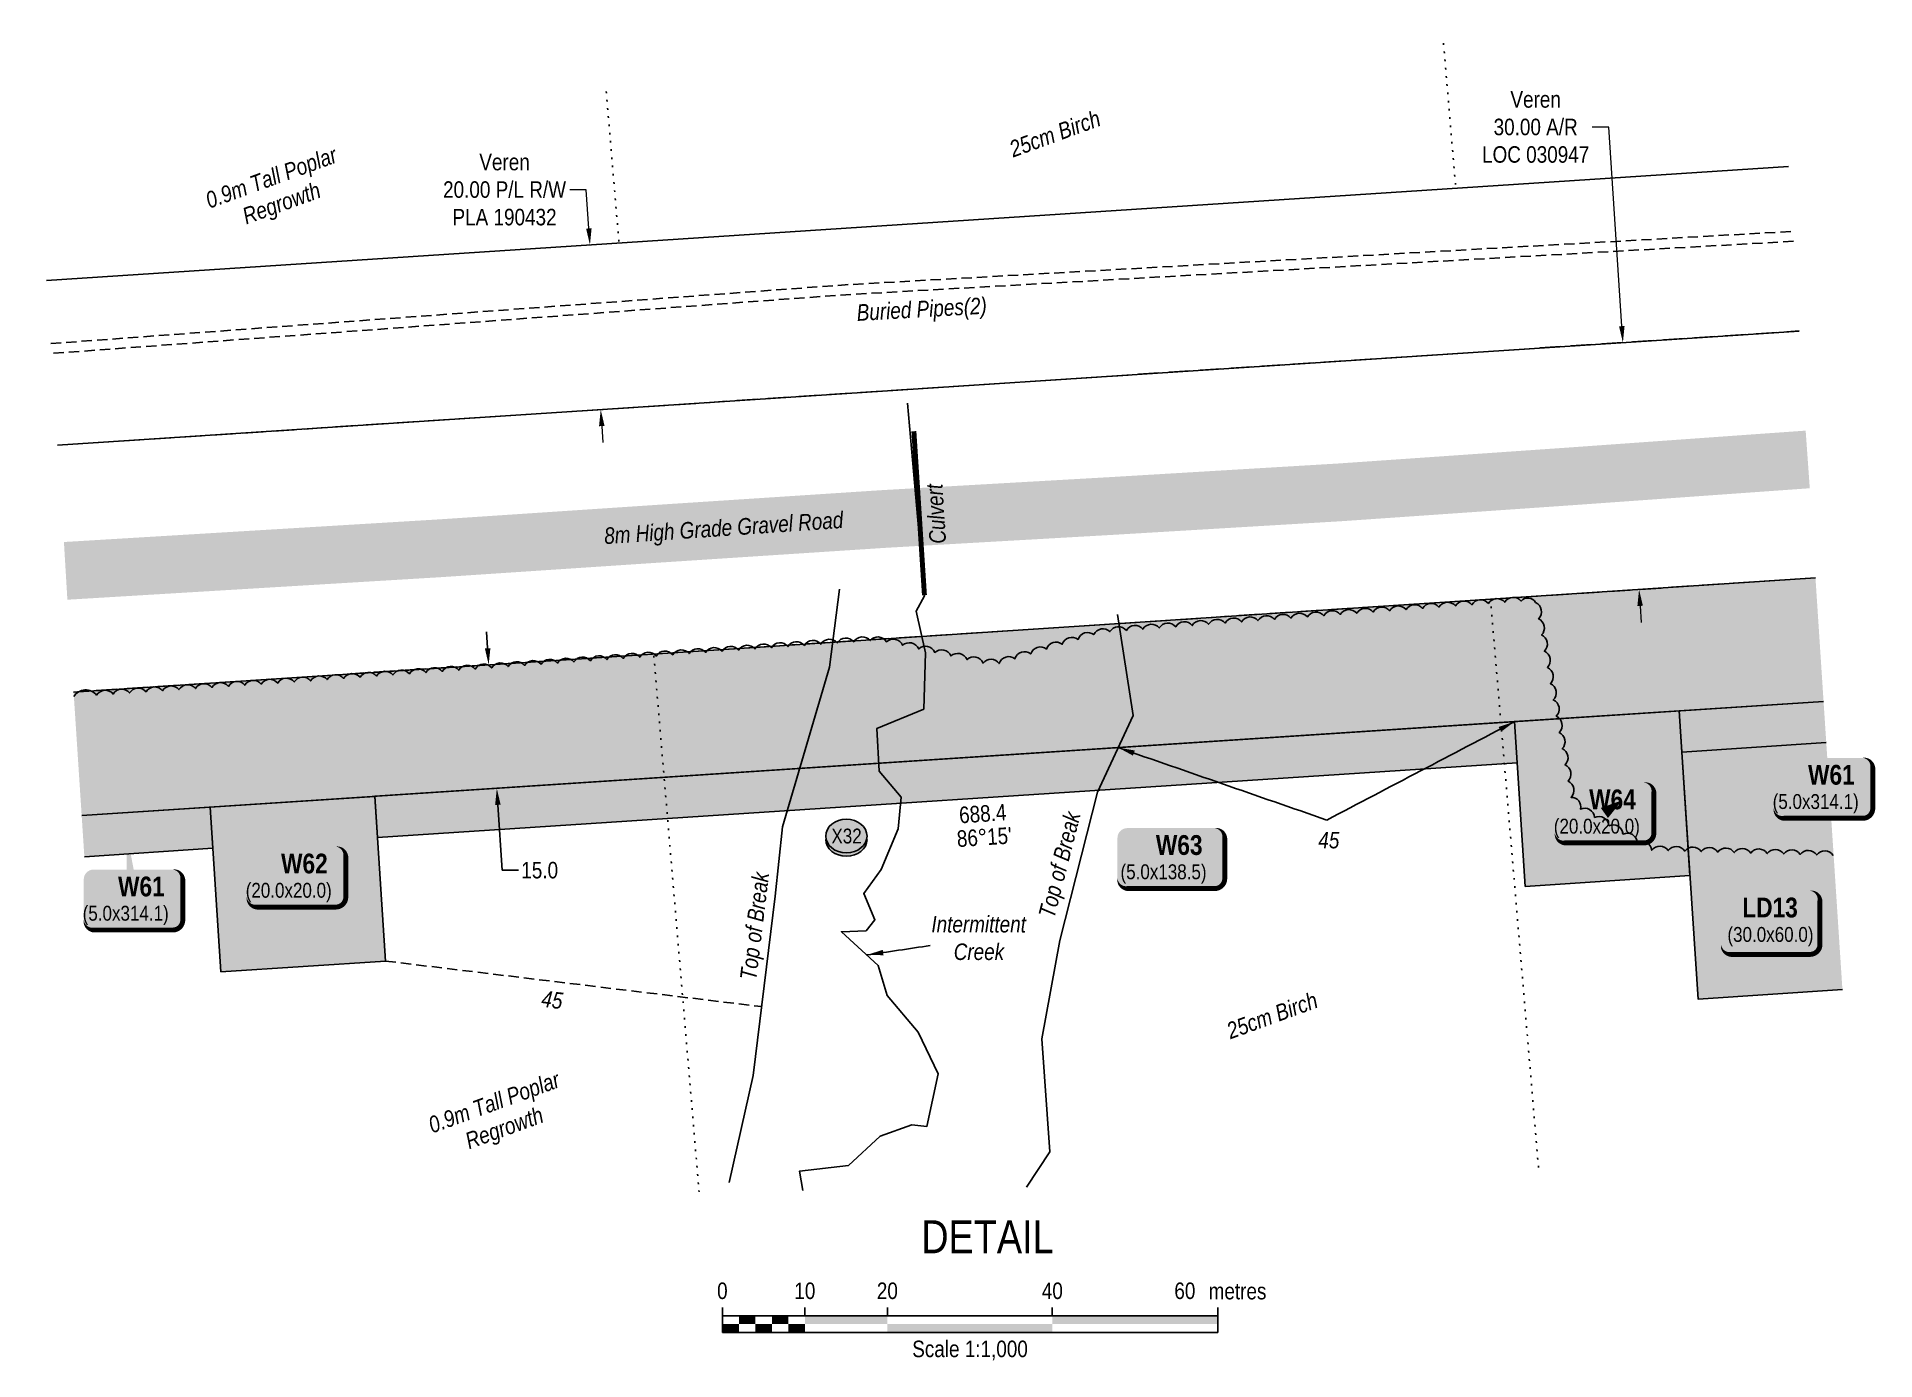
# Model space of a CAD drawing. Extents: x 471563 to 508050, y 6028961 to 6050146.
# Drawn here: x 484663 to 485776, y 6045283 to 6046084 of the extents above; entities that cross this region are included whole.
import ezdxf
from ezdxf.enums import TextEntityAlignment as Align

# ---------------------------------------------------------------- set-up
doc = ezdxf.new("R2010")
doc.units = 0
doc.header["$LTSCALE"] = 5
doc.header["$PDSIZE"] = 0.5
for name, pattern in [('0', [1, 1, 0]), ('foc-ACCESSROAD', [3.75, 2.5, -1.25]), ('foc-TIELINE', [1.875, 1.25, -0.625]), ('foc-TOPO', [1, 0.2, -0.8]), ('foc-WHEELTRACKS', [2, 0.4, -1.6]), ('UG_PIPE', [1.875, 1.25, -0.625])]:
    doc.linetypes.add(name, pattern=pattern)
doc.layers.get('Defpoints').update_dxf_attribs({"color": 9})
for name, color, linetype, lineweight in [('AS-GENERAL', 48, 'Continuous', 18), ('C-AR-T', 13, 'Continuous', 9), ('T-TEXT', 48, 'Continuous', 18), ('T-TIE-T', 201, 'Continuous', 18)]:
    doc.layers.add(name, color=color, linetype=linetype, lineweight=lineweight)
for name, color, linetype in [('AS-PIPE-UG', 44, 'UG_PIPE'), ('AS-PIPE-UG-T', 44, 'Continuous'), ('AS-ROADS', 254, 'Continuous'), ('C-AR', 13, 'foc-ACCESSROAD'), ('C-RW', 13, 'Continuous'), ('DETAIL-T', 7, 'Continuous'), ('L-BD1', 253, 'Continuous'), ('P-CROSSINGS', 250, 'Continuous'), ('P-PROPOSED', 10, 'Continuous'), ('P-PROPOSED-H', 21, 'Continuous'), ('P-TEMP-BLOCKS', 250, 'Continuous'), ('P-TEMP-H', 41, 'Continuous'), ('P-TEMP_LOG DECK', 46, 'Continuous'), ('P-TEMP_WORKSPACE', 46, 'Continuous'), ('P-TXT', 4, 'Continuous'), ('T-BUSH', 110, '0'), ('T-BUSH-T', 110, 'Continuous'), ('T-CREEK', 160, 'Continuous'), ('T-SLOPE', 48, 'Continuous'), ('T-TIE', 201, 'foc-TIELINE'), ('T-VEGETATION-CHANGE', 104, 'foc-TOPO'), ('T-WATER-P3', 160, 'foc-WHEELTRACKS'), ('T-WATER-T', 170, 'Continuous')]:
    doc.layers.add(name, color=color, linetype=linetype)
doc.styles.add('80', font='ARIALN.TTF', dxfattribs={"height": 10})
doc.styles.add('80CG', font='ARIALN.TTF', dxfattribs={"height": 10})
doc.styles.add('80L', font='ARIALN.TTF', dxfattribs={"height": 10})
doc.styles.add('80LS', font='ARIALNI.TTF', dxfattribs={"height": 10})
doc.styles.add('BOLD', font='ARIALNB.TTF')
doc.styles.add('Crossing', font='ARIALN.TTF', dxfattribs={"height": 10})
doc.styles.add('foc-LtypeFont', font='ARIALN.TTF', dxfattribs={"height": 7.349999999999999})
doc.linetypes.add('foc-TOPO-flowdirection-NOLINE', pattern='A,0,[">",foc-LtypeFont,S=0.3,R=0,X=0,Y=-0.945],-20,[">",foc-LtypeFont,S=0.3,R=0,X=0,Y=-0.945],0', length=20)
doc.dimstyles.new('Compass 5 000', dxfattribs={"dimscale": 5, "dimtxt": 9, "dimasz": 2, "dimexe": 0.2, "dimexo": 0.0625, "dimgap": 0.5, "dimtad": 0, "dimtih": 1, "dimtoh": 1, "dimzin": 0, "dimdsep": 46, "dimtxsty": '80CG', "dimcen": 0.1, "dimse1": 1, "dimse2": 1, "dimclrd": 256, "dimclrt": 256, "dimaunit": 1, "dimadec": 4, "dimazin": 0, "dimtfac": 0.06, "dimtofl": 0, "dimtmove": 0, "dimatfit": 1, "dimfxl": 0.2, "dimtolj": 1, "dimtzin": 0, "dimlwd": -1, "dimarcsym": 0})

msp = doc.modelspace()

# ---------------------------------------------------------------- texts
at = {"layer": 'AS-PIPE-UG-T', "insert": (485158.6185263395, 6045921.993540883), "char_height": 9.994796499999866, "attachment_point": 1, "rotation": 3.225185491444693, "style": '80L'}
msp.add_mtext_dynamic_manual_height_columns('\\pi0.31954;{\\fArial Narrow|b0|i1|c0|p34;Buried Pipes(2)}', width=78.38850280628196, gutter_width=50.0004112173564, heights=[0], dxfattribs=at)
at = {"layer": 'DETAIL-T', "color": 3, "insert": (485238.4114898214, 6045357.513507011), "char_height": 19.98942859999955, "width": 223.7396991905514, "attachment_point": 5, "style": '80CG'}
msp.add_mtext('DETAIL', dxfattribs=at)
at = {"layer": 'L-BD1', "style": '80L'}
for s, p in [('688.4', (485235.5674825803, 6045613.749323606)), ("86°15'", (485236.4981407849, 6045599.537294667))]:
    msp.add_text(s, height=9.994714299999776, rotation=3.746599999987891, dxfattribs=at).set_placement(p, align=Align.MIDDLE)
at = {"layer": 'T-BUSH-T', "char_height": 9.98955193043246, "attachment_point": 1, "rotation": 20.000000000000007, "style": '80LS'}
for s, width, insert in [('\\pi19.83702;25cm Birch', 95.95214803948053, (485232.0354498932, 6046013.601495601)), ('\\pi6.22234;0.9m Tall Poplar\\P\\pi23.91188;Regrowth', 95.95214803948053, (484757.857459976, 6045987.250594307)), ('\\pi19.83702;25cm Birch', 95.95214803948053, (485363.6280028838, 6045479.676848267)), ('\\pi0.47771;0.9m Tall Poplar\\P\\pi18.16726;Regrowth', 84.46289995644217, (484898.2264611743, 6045429.241352862))]:
    msp.add_mtext_dynamic_manual_height_columns(s, width=width, gutter_width=50.0004112173564, heights=[0], dxfattribs=dict(at, insert=insert))
at = {"layer": 'T-TEXT', "attachment_point": 1, "style": '80LS'}
for s, width, gutter_width, insert, char_height, rotation in [('Culvert', 36.82578444747567, 250.0020560867825, (485203.4269936552, 6045776.810695431), 9.994714299999774, 93.69110791158113), ('8m High Grade Gravel Road', 145.8378979109508, 50.0004112173564, (485005.9013889951, 6045786.838763757), 9.994752699999921, 3.9028663496068026), ('\\pi0.77994;Top of Break', 66.30054570259068, 250.0020560867828, (485268.9778769474, 6045551.51569317), 9.994714299999774, 75.77933833975284), ('\\pi0.77994;Top of Break', 66.30054570259068, 250.0020560867828, (485088.3133316861, 6045512.928563029), 9.994714299999774, 83.09246516441799)]:
    msp.add_mtext_dynamic_manual_height_columns(s, width=width, gutter_width=gutter_width, heights=[0], dxfattribs=dict(at, insert=insert, char_height=char_height, rotation=rotation))
at = {"layer": 'T-TIE-T', "insert": (485438.5533294573, 6045602.686993067), "char_height": 9.994714299999774, "attachment_point": 1, "style": '80LS'}
msp.add_mtext_dynamic_manual_height_columns('\\pi0.3159;45', width=13.026330150068, gutter_width=250.0020560867828, heights=[0], dxfattribs=at)
at = {"layer": 'T-TIE-T', "insert": (484968.6949339366, 6045506.79799736), "char_height": 9.994714299999774, "attachment_point": 1, "rotation": 353.09246516356296, "style": '80LS'}
msp.add_mtext_dynamic_manual_height_columns('\\pi0.3159;45', width=13.026330150068, gutter_width=250.0020560867828, heights=[0], dxfattribs=at)
at = {"layer": 'T-WATER-T', "insert": (485204.1307040058, 6045551.740044475), "char_height": 9.994714299999774, "attachment_point": 1, "style": '80L'}
msp.add_mtext_dynamic_manual_height_columns('\\pi0.34138;{\\fArial Narrow|b0|i1|c0|p34;Intermittent\\P\\pi13.87447;Creek}', width=57.85579809004013, gutter_width=250.0020560867825, heights=[0], dxfattribs=at)

# ---------------------------------------------------------------- blocks, each defined once
blk = doc.blocks.new('*U212')
h = blk.add_hatch(color=191)
edge = h.paths.add_edge_path()
edge.add_line((-23.99999999999998, -18.12467346899211), (23.99999999999998, -18.12467346899211))
edge.add_arc((23.99999999999998, -12.12467346899211), 6, 270, 360)
edge.add_line((29.99999999999998, -12.12467346899211), (29.99999999999998, 12.5))
edge.add_arc((23.99999999999998, 12.5), 6, 0, 90)
edge.add_line((23.99999999999998, 18.5), (-23.99999999999998, 18.5))
edge.add_arc((-23.99999999999998, 12.5), 6, 90, 180)
edge.add_line((-29.99999999999998, 12.5), (-29.99999999999998, -12.12467346899211))
edge.add_arc((-23.99999999999998, -12.12467346899211), 6, 180, 270)
at = {"color": 250, "flags": 128}
blk.add_lwpolyline([(-23.99999999999998, -18.12467346899211, 3, 3, 0), (23.99999999999998, -18.12467346899211, 3, 3, 0.414213562373095), (29.99999999999998, -12.12467346899211, 3, 3, 0), (29.99999999999998, 12.5, 3, 0, 0.414213562373095), (23.99999999999998, 18.5, 0, 0, 0), (-23.99999999999998, 18.5, 0, 0, 0.414213562373095), (-29.99999999999998, 12.5, 0, 0, 0), (-29.99999999999998, -12.12467346899211, 0, 3, 0.414213562373095)], format="xyseb", close=True, dxfattribs=at)
at = {"flags": 128}
blk.add_lwpolyline([(10.77027716297774, 7.691729883086108, 0, 7.499999999999998, 0), (-3.398394867633905e-15, 3.944304526105059e-31, 0, 0, 0)], format="xyseb", dxfattribs=at)
at = {"color": 250}
for tag, p, height, style in [('TEMP_AREA_W1_001', (-9.212824010914055, 2.244292974654144), 12, 'BOLD'), ('ENTER_TEXT_001', (-30.65893587994544, -12.47010782646594), 9, '80')]:
    blk.add_attdef(tag, p, '', height=height, dxfattribs=dict(at, style=style))
blk = doc.blocks.new('*U248')
h = blk.add_hatch(color=191)
edge = h.paths.add_edge_path()
edge.add_line((-26.49999999999998, -18.12467346899211), (26.49999999999998, -18.12467346899211))
edge.add_arc((26.49999999999998, -12.12467346899211), 6, 270, 360)
edge.add_line((32.49999999999998, -12.12467346899211), (32.49999999999998, 12.5))
edge.add_arc((26.49999999999998, 12.5), 6, 0, 90)
edge.add_line((26.49999999999998, 18.5), (-26.49999999999998, 18.5))
edge.add_arc((-26.49999999999998, 12.5), 6, 90, 180)
edge.add_line((-32.49999999999998, 12.5), (-32.49999999999998, -12.12467346899211))
edge.add_arc((-26.49999999999998, -12.12467346899211), 6, 180, 270)
at = {"color": 250, "flags": 128}
blk.add_lwpolyline([(-26.49999999999998, -18.12467346899211, 3, 3, 0), (26.49999999999998, -18.12467346899211, 3, 3, 0.414213562373095), (32.49999999999998, -12.12467346899211, 3, 3, 0), (32.49999999999998, 12.5, 3, 0, 0.414213562373095), (26.49999999999998, 18.5, 0, 0, 0), (-26.49999999999998, 18.5, 0, 0, 0.414213562373095), (-32.49999999999998, 12.5, 0, 0, 0), (-32.49999999999998, -12.12467346899211, 0, 3, 0.414213562373095)], format="xyseb", close=True, dxfattribs=at)
at = {"flags": 128}
blk.add_lwpolyline([(14.94424908989437, 3.134523259733476, 0, 7.499999999999998, 0), (-3.398394867633904e-15, 3.944304526105059e-31, 0, 0, 0)], format="xyseb", dxfattribs=at)
at = {"color": 250}
for tag, p, height, style in [('TEMP_AREA_W1_001', (-9.212824010914055, 2.244292974654144), 12, 'BOLD'), ('ENTER_TEXT_001', (-30.65893587994544, -12.47010782646594), 9, '80')]:
    blk.add_attdef(tag, p, '', height=height, dxfattribs=dict(at, style=style))
blk = doc.blocks.new('xing2')
h = blk.add_hatch(color=50)
h.dxf.hatch_style = 1
edge = h.paths.add_edge_path()
edge.add_ellipse((0, 0), major_axis=(-12.5, 0), ratio=0.8162973455633619, start_angle=0, end_angle=360)
h = blk.add_hatch(color=250)
h.dxf.hatch_style = 1
edge = h.paths.add_edge_path()
edge.add_ellipse((0, -2.047489049626165), major_axis=(-12.5, 0), ratio=0.8162973455633619, start_angle=0, end_angle=180)
edge.add_line((12.5, -2.047489049626165), (12.5, 0))
edge.add_ellipse((0, 0), major_axis=(-12.5, 0), ratio=0.8162973455633619, start_angle=0, end_angle=180, ccw=False)
edge.add_line((-12.5, 0), (-12.5, -2.047489049626165))
at = {"color": 250}
blk.add_ellipse((0, 0), major_axis=(-12.5, 0), ratio=0.8162973455633619, dxfattribs=at)
blk.add_ellipse((0, -2.047489049626165), major_axis=(-12.5, 0), ratio=0.8162973455633619, start_param=0, end_param=3.141592653589793, dxfattribs=at)
at = {"color": 250, "style": 'Crossing'}
blk.add_attdef('CROSSING', text='', height=9, dxfattribs=at).set_placement((0.08916442567715421, 0.0199513138486509), align=Align.MIDDLE_CENTER)
at = {"color": 250, "style": 'Crossing', "flags": 1}
for tag, p in [('OWNER', (0.08916442567715421, -12.49201765665748)), ('DESCRIPTION', (0.08916442567715421, -25.770021277247)), ('LOCATION', (0.08916442567715421, -39.30337514164421)), ('DWG_REF', (0.08916442567715421, -52.83672900604233))]:
    blk.add_attdef(tag, text='', height=9, dxfattribs=at).set_placement(p, align=Align.MIDDLE_CENTER)
blk = doc.blocks.new('*U320')
h = blk.add_hatch(color=191)
edge = h.paths.add_edge_path()
edge.add_line((-23.99999999999998, -20.05067980475724), (23.99999999999998, -20.05067980475724))
edge.add_arc((23.99999999999998, -14.05067980475724), 6, 270, 360)
edge.add_line((29.99999999999998, -14.05067980475724), (29.99999999999998, 12.5))
edge.add_arc((23.99999999999998, 12.5), 6, 0, 90)
edge.add_line((23.99999999999998, 18.5), (-23.99999999999998, 18.5))
edge.add_arc((-23.99999999999998, 12.5), 6, 90, 180)
edge.add_line((-29.99999999999998, 12.5), (-29.99999999999998, -14.05067980475724))
edge.add_arc((-23.99999999999998, -14.05067980475724), 6, 180, 270)
at = {"color": 250, "flags": 128}
blk.add_lwpolyline([(-23.99999999999998, -20.05067980475724, 3, 3, 0), (23.99999999999998, -20.05067980475724, 3, 3, 0.414213562373095), (29.99999999999998, -14.05067980475724, 3, 3, 0), (29.99999999999998, 12.5, 3, 0, 0.414213562373095), (23.99999999999998, 18.5, 0, 0, 0), (-23.99999999999998, 18.5, 0, 0, 0.414213562373095), (-29.99999999999998, 12.5, 0, 0, 0), (-29.99999999999998, -14.05067980475724, 0, 3, 0.414213562373095)], format="xyseb", close=True, dxfattribs=at)
at = {"flags": 128}
blk.add_lwpolyline([(-18.85072646968288, 1.630617508971602, 0, 7.499999999999998, 0), (-3.398394867633905e-15, 0, 0, 0, 0)], format="xyseb", dxfattribs=at)
at = {"color": 250}
for tag, p, height, style in [('TEMP_AREA_W1_001', (-9.212824010914055, 2.244292974654144), 12, 'BOLD'), ('ENTER_TEXT_001', (-30.65893587994544, -12.47010782646594), 9, '80')]:
    blk.add_attdef(tag, p, '', height=height, dxfattribs=dict(at, style=style))
blk = doc.blocks.new('*U389')
at = {"color": 0}
for p, q in [((-150.0000000000342, 0), (-150.0000000000342, 15.00000000000273)), ((-100.0000000000232, 10.00000000000182), (-100.0000000000232, 15.00000000000273)), ((-50.00000000001134, 10.00000000000182), (-50.00000000001134, 15.00000000000273)), ((50.00000000001134, 10.00000000000182), (50.00000000001134, 15.00000000000273)), ((150.2392182250246, -2.274e-13), (150.2392182250246, 15.0000000000025)), ((-150.0000000000342, 10.00000000000182), (150.2392182250246, 10.00000000000159)), ((-150.0000000000342, 0), (150.2392182250246, -2.274e-13))]:
    blk.add_line(p, q, dxfattribs=at)
for points in [[(-150.0000000000342, 5.000000000000909), (-140.0000000000233, 5.000000000000909), (-150.0000000000342, 0), (-140.0000000000233, 0)], [(-140.0000000000342, 10.00000000000091), (-130.0000000000232, 10.00000000000091), (-140.0000000000342, 5), (-130.0000000000232, 5)], [(-130.0000000000342, 5.000000000000909), (-120.0000000000233, 5.000000000000909), (-130.0000000000342, 0), (-120.0000000000233, 0)], [(-120.0000000000342, 10.00000000000091), (-110.0000000000233, 10.00000000000091), (-120.0000000000342, 5), (-110.0000000000233, 5)], [(-110.0000000000342, 5.000000000000909), (-100.0000000000232, 5.000000000000909), (-110.0000000000342, 0), (-100.0000000000232, 0)], [(-100.0000000000232, 10.00000000000182), (-50.00000000001134, 10.00000000000182), (-100.0000000000232, 5.000000000000909), (-50.00000000001134, 5.000000000000909)], [(-50.00000000001134, 5.000000000000909), (50.00000000001134, 5.000000000000909), (-50.00000000001134, 0), (50.00000000001134, 0)], [(50.00000000001134, 10.00000000000182), (150.2392182250246, 10.00000000000159), (50.00000000001134, 5.000000000000909), (150.2392182250246, 5.000000000000682)]]:
    blk.add_solid(points, dxfattribs=at)
at = {"color": 0, "style": '80'}
blk.add_text('metres', height=10.00000000000227, dxfattribs=at).set_placement((162.2392182250246, 20.0000000000025), align=Align.CENTER)
for s, insert, char_height, attachment_point in [('0', (-150.0000000000342, 30.21145975443656), 10, 2), ('10', (-100.0000000000232, 30.21145975443656), 10, 2), ('20', (-50.00000000001134, 30.21145975443656), 10, 2), ('40', (50.00000000001134, 30.21145975443656), 10, 2), ('60', (136.6959500629242, 30.21828103683765), 10, 3), ('Scale 1:1,000', (0.1196091124951968, -5.000000000000114), 10.00000000000227, 2)]:
    blk.add_mtext(s, dxfattribs=dict(at, insert=insert, char_height=char_height, attachment_point=attachment_point))
blk = doc.blocks.new('*D321')
at = {"layer": 'C-AR-T', "transparency": 16777216}
for p, q in [((485614.8240782034, 6046029.447352895), (485604.8240782034, 6046029.447352896)), ((485622.7191766921, 6045908.889096485), (485614.8240782034, 6046029.447352895)), ((485633.8130874357, 6045739.484935421), (485634.4665659533, 6045729.506309973))]:
    blk.add_line(p, q, dxfattribs=at)
at = {"layer": 'C-AR-T', "linetype": 'Continuous', "transparency": 16777216}
for points in [[(485624.3822809334, 6045908.998009571), (485621.0560724509, 6045908.780183398), (485623.3726552099, 6045898.910471037)], [(485635.4761916769, 6045739.593848507), (485632.1499831944, 6045739.376022334), (485633.159608918, 6045749.463560869)]]:
    blk.add_solid(points, dxfattribs=at)
at = {"layer": 'Defpoints', "color": 0, "linetype": 'Continuous', "transparency": 16777216}
for p in [(485583.0998737848, 6045896.273094011), (485623.3726552099, 6045898.910471037), (485592.886827493, 6045746.826183843)]:
    blk.add_point(p, dxfattribs=at)
at = {"layer": 'C-AR-T', "linetype": 'Continuous', "transparency": 16777216, "insert": (485570.5232596501, 6046029.447352896), "char_height": 10, "attachment_point": 5, "style": '80CG'}
blk.add_mtext('\\A1;Veren\\P30.00 A/R\\PLOC 030947', dxfattribs=at)
blk = doc.blocks.new('*D322')
at = {"layer": 'C-AR-T', "transparency": 16777216}
for p, q in [((484995.4279018126, 6045991.530613091), (484985.4279018126, 6045991.530613091)), ((484996.9641961056, 6045968.071379268), (484995.4279018126, 6045991.530613091)), ((485004.8010130084, 6045848.403083298), (485005.4544915253, 6045838.42445785))]:
    blk.add_line(p, q, dxfattribs=at)
at = {"layer": 'C-AR-T', "linetype": 'Continuous', "transparency": 16777216}
for points in [[(484998.6273003469, 6045968.180292354), (484995.3010918644, 6045967.962466181), (484997.6176746225, 6045958.09275382)], [(485006.4641172496, 6045848.511996385), (485003.1379087672, 6045848.294170212), (485004.1475344914, 6045858.381708746)]]:
    blk.add_solid(points, dxfattribs=at)
at = {"layer": 'Defpoints', "color": 0, "linetype": 'Continuous', "transparency": 16777216}
for p in [(485135.5642385939, 6045967.126574812), (484997.6176746225, 6045958.09275382), (485142.0940984628, 6045867.415529737)]:
    blk.add_point(p, dxfattribs=at)
at = {"layer": 'C-AR-T', "linetype": 'Continuous', "transparency": 16777216, "insert": (484945.8883383756, 6045991.530613092), "char_height": 10, "attachment_point": 5, "style": '80CG'}
blk.add_mtext('\\A1;Veren\\P20.00 P/L R/W\\PPLA 190432', dxfattribs=at)
blk = doc.blocks.new('*U323')
h = blk.add_hatch(color=191)
edge = h.paths.add_edge_path()
edge.add_line((-23.99999999999998, -18.12467346899211), (23.99999999999998, -18.12467346899211))
edge.add_arc((23.99999999999998, -12.12467346899211), 6, 270, 360)
edge.add_line((29.99999999999998, -12.12467346899211), (29.99999999999998, 12.5))
edge.add_arc((23.99999999999998, 12.5), 6, 0, 90)
edge.add_line((23.99999999999998, 18.5), (-23.99999999999998, 18.5))
edge.add_arc((-23.99999999999998, 12.5), 6, 90, 180)
edge.add_line((-29.99999999999998, 12.5), (-29.99999999999998, -12.12467346899211))
edge.add_arc((-23.99999999999998, -12.12467346899211), 6, 180, 270)
at = {"flags": 128}
blk.add_lwpolyline([(-28.51707047429159, 40.15984528709085, 0, 7.499999999999996, 0), (-3.398394867633905e-15, 3.944304526105059e-31, 0, 0, 0)], format="xyseb", dxfattribs=at)
at = {"color": 250, "flags": 128}
blk.add_lwpolyline([(-23.99999999999998, -18.12467346899211, 3, 3, 0), (23.99999999999998, -18.12467346899211, 3, 3, 0.414213562373095), (29.99999999999998, -12.12467346899211, 3, 3, 0), (29.99999999999998, 12.5, 3, 0, 0.414213562373095), (23.99999999999998, 18.5, 0, 0, 0), (-23.99999999999998, 18.5, 0, 0, 0.414213562373095), (-29.99999999999998, 12.5, 0, 0, 0), (-29.99999999999998, -12.12467346899211, 0, 3, 0.414213562373095)], format="xyseb", close=True, dxfattribs=at)
at = {"color": 250}
for tag, p, height, style in [('TEMP_AREA_W1_001', (-9.212824010914055, 2.244292974654144), 12, 'BOLD'), ('ENTER_TEXT_001', (-30.65893587994544, -12.47010782646594), 9, '80')]:
    blk.add_attdef(tag, p, '', height=height, dxfattribs=dict(at, style=style))
blk = doc.blocks.new('*U324')
h = blk.add_hatch(color=191)
edge = h.paths.add_edge_path()
edge.add_line((-23.99999999999998, -18.12467346899211), (23.99999999999998, -18.12467346899211))
edge.add_arc((23.99999999999998, -12.12467346899211), 6, 270, 360)
edge.add_line((29.99999999999998, -12.12467346899211), (29.99999999999998, 12.5))
edge.add_arc((23.99999999999998, 12.5), 6, 0, 90)
edge.add_line((23.99999999999998, 18.5), (-23.99999999999998, 18.5))
edge.add_arc((-23.99999999999998, 12.5), 6, 90, 180)
edge.add_line((-29.99999999999998, 12.5), (-29.99999999999998, -12.12467346899211))
edge.add_arc((-23.99999999999998, -12.12467346899211), 6, 180, 270)
at = {"color": 250, "flags": 128}
blk.add_lwpolyline([(-23.99999999999998, -18.12467346899211, 3, 3, 0), (23.99999999999998, -18.12467346899211, 3, 3, 0.414213562373095), (29.99999999999998, -12.12467346899211, 3, 3, 0), (29.99999999999998, 12.5, 3, 0, 0.414213562373095), (23.99999999999998, 18.5, 0, 0, 0), (-23.99999999999998, 18.5, 0, 0, 0.414213562373095), (-29.99999999999998, 12.5, 0, 0, 0), (-29.99999999999998, -12.12467346899211, 0, 3, 0.414213562373095)], format="xyseb", close=True, dxfattribs=at)
at = {"flags": 128}
blk.add_lwpolyline([(23.20910139859189, 6.14590518389674, 0, 7.499999999999998, 0), (-3.398394867633904e-15, 3.944304526105059e-31, 0, 0, 0)], format="xyseb", dxfattribs=at)
at = {"color": 250}
for tag, p, height, style in [('TEMP_AREA_W1_001', (-9.212824010914055, 2.244292974654144), 12, 'BOLD'), ('ENTER_TEXT_001', (-30.65893587994544, -12.47010782646594), 9, '80')]:
    blk.add_attdef(tag, p, '', height=height, dxfattribs=dict(at, style=style))
blk = doc.blocks.new('*D325')
at = {"layer": 'Defpoints', "color": 0, "linetype": 'Continuous', "transparency": 16777216}
for p in [(484962.6794974743, 6045705.556916497), (484941.1875972787, 6045629.027815318), (484967.5777522455, 6045630.755943951)]:
    blk.add_point(p, dxfattribs=at)
at = {"layer": 'P-TXT', "transparency": 16777216}
for p, q in [((484935.6359036447, 6045713.807415908), (484934.982464782, 6045723.786043952)), ((484941.8410361414, 6045619.049187273), (484944.4349596635, 6045579.43752736)), ((484944.4349596635, 6045579.43752736), (484954.4349596634, 6045579.437527361))]:
    blk.add_line(p, q, dxfattribs=at)
at = {"layer": 'P-TXT', "linetype": 'Continuous', "transparency": 16777216}
for points in [[(484937.2990083187, 6045713.916322386), (484933.9727989706, 6045713.698509431), (484936.2893425074, 6045703.828787863)], [(484943.5041408155, 6045619.15809375), (484940.1779314673, 6045618.940280796), (484941.1875972787, 6045629.027815318)]]:
    blk.add_solid(points, dxfattribs=at)
at = {"layer": 'P-TXT', "linetype": 'Continuous', "transparency": 16777216, "insert": (484967.1873471134, 6045579.437527361), "char_height": 10, "attachment_point": 5, "style": '80CG'}
blk.add_mtext('\\A1;15.0', dxfattribs=at)
blk = doc.blocks.new('*U247')
h = blk.add_hatch(color=191)
edge = h.paths.add_edge_path()
edge.add_line((-23.99999999999998, -18.12467346899211), (23.99999999999998, -18.12467346899211))
edge.add_arc((23.99999999999998, -12.12467346899211), 6, 270, 360)
edge.add_line((29.99999999999998, -12.12467346899211), (29.99999999999998, 12.5))
edge.add_arc((23.99999999999998, 12.5), 6, 0, 90)
edge.add_line((23.99999999999998, 18.5), (-23.99999999999998, 18.5))
edge.add_arc((-23.99999999999998, 12.5), 6, 90, 180)
edge.add_line((-29.99999999999998, 12.5), (-29.99999999999998, -12.12467346899211))
edge.add_arc((-23.99999999999998, -12.12467346899211), 6, 180, 270)
at = {"flags": 128}
blk.add_lwpolyline([(-4.172263696911165, 41.70272509680722, 0, 7.499999999999996, 0), (-3.398394867633905e-15, 3.944304526105059e-31, 0, 0, 0)], format="xyseb", dxfattribs=at)
at = {"color": 250, "flags": 128}
blk.add_lwpolyline([(-23.99999999999998, -18.12467346899211, 3, 3, 0), (23.99999999999998, -18.12467346899211, 3, 3, 0.414213562373095), (29.99999999999998, -12.12467346899211, 3, 3, 0), (29.99999999999998, 12.5, 3, 0, 0.414213562373095), (23.99999999999998, 18.5, 0, 0, 0), (-23.99999999999998, 18.5, 0, 0, 0.414213562373095), (-29.99999999999998, 12.5, 0, 0, 0), (-29.99999999999998, -12.12467346899211, 0, 3, 0.414213562373095)], format="xyseb", close=True, dxfattribs=at)
at = {"color": 250}
for tag, p, height, style in [('TEMP_AREA_W1_001', (-9.212824010914055, 2.244292974654144), 12, 'BOLD'), ('ENTER_TEXT_001', (-30.65893587994544, -12.47010782646594), 9, '80')]:
    blk.add_attdef(tag, p, '', height=height, dxfattribs=dict(at, style=style))

# ---------------------------------------------------------------- dimensions: what is measured, and where the dimension line sits
at = {"layer": 'C-AR-T', "linetype": 'Continuous'}
for base, p1, p2, angle, text, picture, middle in [((485623.3726552099, 6045898.910471037), (485592.8868274931, 6045746.826183844), (485583.0998737849, 6045896.273094012), 93.74682604480235, 'Veren\\P30.00 A/R\\PLOC 030947', '*D321', (485570.5232596501, 6046029.447352896)), ((484997.6176746225, 6045958.09275382), (485142.094098463, 6045867.415529739), (485135.564238594, 6045967.126574813), 93.7468260406637, 'Veren\\P20.00 P/L R/W\\PPLA 190432', '*D322', (484945.8883383756, 6045991.530613092))]:
    dim = msp.add_linear_dim(base=base, p1=p1, p2=p2, angle=angle, text=text, dimstyle='Compass 5 000', dxfattribs=at)
    dim.commit()
    dim.dimension.update_dxf_attribs({"geometry": picture, "text_midpoint": middle, "dimtype": 161})
at = {"layer": 'P-TXT', "linetype": 'Continuous'}
dim = msp.add_linear_dim(base=(484941.1875972787, 6045629.027815318), p1=(484962.6794974744, 6045705.556916498), p2=(484967.5777522456, 6045630.755943953), angle=273.74659835191375, text='15.0', dimstyle='Compass 5 000', dxfattribs=at)
dim.commit()
dim.dimension.update_dxf_attribs({"geometry": '*D325', "text_midpoint": (484967.1873471134, 6045579.437527361), "dimtype": 161})

# ---------------------------------------------------------------- hatches: boundary and pattern name
at = {"layer": 'P-PROPOSED-H'}
h = msp.add_hatch(color=256, dxfattribs=at)
h.dxf.hatch_style = 1
h.paths.add_polyline_path([(484684.8157337708, 6045687.361330798), (484689.7142858001, 6045612.560377722), (485744.9369811318, 6045681.66040974), (485740.0384291022, 6045756.461362877)])
at = {"layer": 'P-TEMP-H'}
h = msp.add_hatch(color=256, dxfattribs=at)
h.dxf.hatch_style = 1
h.paths.add_polyline_path([(485657.4559972545, 6045675.931819161), (485663.9640834434, 6045576.195965559), (485564.228229701, 6045569.687879356), (485557.7201435121, 6045669.423733108)])
h = msp.add_hatch(color=256, dxfattribs=at)
h.dxf.hatch_style = 1
h.paths.add_polyline_path([(485746.5698139032, 6045656.727032185), (485659.0829995284, 6045650.998059742), (485657.4559972545, 6045675.931819161), (485744.9369811318, 6045681.66040974)])
h = msp.add_hatch(color=256, dxfattribs=at)
h.dxf.hatch_style = 1
h.paths.add_polyline_path([(485559.3486461849, 6045644.467071558), (484868.9376103681, 6045599.256307106), (484867.3106021548, 6045624.190066135), (485557.7216379751, 6045669.400830585)])
h = msp.add_hatch(color=256, dxfattribs=at)
h.dxf.hatch_style = 1
h.paths.add_polyline_path([(485746.5698139032, 6045656.727032185), (485659.0829995284, 6045650.998059742), (485668.8894922679, 6045501.397180646), (485756.3665077673, 6045507.131389671)])
h = msp.add_hatch(color=256, dxfattribs=at)
h.dxf.hatch_style = 1
h.paths.add_polyline_path([(484689.7142858003, 6045612.560377718), (484767.5762428749, 6045617.659077504), (484769.2032510877, 6045592.725318476), (484691.3471185717, 6045587.627000104)])
h = msp.add_hatch(color=256, dxfattribs=at)
h.dxf.hatch_style = 1
h.paths.add_polyline_path([(484867.3120966178, 6045624.167163561), (484873.820182806, 6045524.431309955), (484774.0843290636, 6045517.923223787), (484767.5762428749, 6045617.659077504)])

# ---------------------------------------------------------------- linework, layer by layer
at = {"layer": 'AS-GENERAL', "const_width": 2.998414289999972, "flags": 128}
msp.add_lwpolyline([(485200.2604153513, 6045745.985819879), (485193.8554153514, 6045845.270819828)], dxfattribs=at)
at = {"layer": 'AS-PIPE-UG', "flags": 128}
for points in [[(484670.9995515883, 6045898.334612067), (485152.2555523948, 6045933.92521617), (485726.2983650829, 6045966.272318806)], [(485726.6902626998, 6045960.28803711), (485152.6454153528, 6045927.940819853), (484671.3914468637, 6045892.350366121)]]:
    msp.add_lwpolyline(points, dxfattribs=at)
at = {"layer": 'AS-ROADS', "const_width": 34.99999999999947, "flags": 128}
msp.add_lwpolyline([(485735.3413366051, 6045828.186026279), (485729.3104153514, 6045827.755819838), (485590.3354153506, 6045817.84581988), (485452.1004153512, 6045808.265819879), (485313.7704153528, 6045800.010819783), (485176.0104153514, 6045792.150819881), (485040.2004153517, 6045783.280819827), (484906.6904153515, 6045774.385819819), (484773.8354153514, 6045766.36581988), (484680.0124409359, 6045760.707674734)], dxfattribs=at)
at = {"layer": 'C-AR'}
for points in [[(484675.0291053207, 6045836.803274207), (485730.2478160139, 6045905.964151849)], [(485740.0383765776, 6045756.462164928), (484684.8156498583, 6045687.36261214)]]:
    msp.add_lwpolyline(points, dxfattribs=at)
at = {"layer": 'C-RW', "flags": 128}
for points in [[(484668.4976033045, 6045936.539394777), (485723.7200240166, 6046005.643620353)], [(485730.2513801962, 6045905.909726712), (484675.028959484, 6045836.805501194)]]:
    msp.add_lwpolyline(points, dxfattribs=at)
at = {"layer": 'P-PROPOSED'}
for points in [[(484684.8157337708, 6045687.361330798), (485740.0384291022, 6045756.461362877)], [(485744.9369811318, 6045681.66040974), (484689.7142858001, 6045612.560377722)]]:
    msp.add_lwpolyline(points, dxfattribs=at)
at = {"layer": 'P-TEMP_LOG DECK'}
msp.add_lwpolyline([(485746.5698139032, 6045656.727032185), (485659.0829995284, 6045650.998059742), (485668.8894922679, 6045501.397180646), (485756.3665077673, 6045507.131389671)], dxfattribs=at)
at = {"layer": 'P-TEMP_WORKSPACE'}
for points in [[(485657.4559972545, 6045675.931819161), (485663.9640834434, 6045576.195965559), (485564.228229701, 6045569.687879356), (485557.7201435121, 6045669.423733108)], [(485559.3486461849, 6045644.467071558), (484868.9376103681, 6045599.256307106), (484867.3106021548, 6045624.190066135), (485557.7216379751, 6045669.400830585)], [(484867.3120966178, 6045624.167163561), (484873.820182806, 6045524.431309955), (484774.0843290636, 6045517.923223787), (484767.5762428749, 6045617.659077504)]]:
    msp.add_lwpolyline(points, close=True, dxfattribs=at)
for points in [[(485746.5698139032, 6045656.727032185), (485659.0829995284, 6045650.998059742), (485657.4559972545, 6045675.931819161), (485744.9369811317, 6045681.660409741)], [(484689.7142858003, 6045612.560377718), (484767.5762428749, 6045617.659077504), (484769.2032510877, 6045592.725318476), (484691.3471185717, 6045587.627000104)]]:
    msp.add_lwpolyline(points, dxfattribs=at)
at = {"layer": 'T-BUSH', "linetype": 'Continuous', "flags": 128}
msp.add_lwpolyline([(485750.7607901656, 6045588.409649901, 0.52056705), (485740.7702553122, 6045588.698660767, 0.52056705), (485730.7797204587, 6045588.987671632, 0.52056705), (485720.7891856087, 6045589.276682484, 0.52056705), (485710.7986507516, 6045589.565693303, 0.52056705), (485700.8081158982, 6045589.854704227, 0.52056705), (485690.8175810447, 6045590.143715093, 0.52056705), (485680.8270461913, 6045590.432725959, 0.52056705), (485670.8365113378, 6045590.72173679, 0.52056705), (485660.8459764844, 6045591.010747629, 0.52056705), (485650.8554416309, 6045591.299758554, 0.52056705), (485640.8649067774, 6045591.588769419, 0.52056705), (485632.1321674433, 6045596.269737786, 0.52056705), (485623.5032099337, 6045601.313090464, 0.52056705), (485614.8742524241, 6045606.356443143, 0.52056705), (485606.2452949146, 6045611.399795821, 0.52056705), (485597.6163374051, 6045616.443148498, 0.52056705), (485591.9562690718, 6045623.565235173, 0.52056705), (485590.1688099408, 6045633.398815578, 0.52056705), (485588.3813508161, 6045643.232396006, 0.52056705), (485586.5938916843, 6045653.065976419, 0.52056705), (485584.8064325561, 6045662.899556839, 0.52056705), (485583.0189734277, 6045672.733137255, 0.52056705), (485581.2315142996, 6045682.566717612, 0.52056705), (485579.4440551712, 6045692.400298087, 0.52056705), (485577.6565960429, 6045702.233878504, 0.52056705), (485575.8691369146, 6045712.067458873, 0.52056705), (485574.0816777864, 6045721.901039336, 0.52056705), (485572.2942186617, 6045731.73461975, 0.52056705), (485570.5067595298, 6045741.568200169, 0.52056705), (485561.7934937789, 6045742.448252058, 0.52056705), (485551.8262870191, 6045741.707236949, 0.52056705), (485541.8590802615, 6045740.966221841, 0.52056705), (485531.891873504, 6045740.225206733, 0.52056705), (485521.9246667464, 6045739.484191565, 0.52056705), (485511.9574599889, 6045738.743176513, 0.52056705), (485501.9902532313, 6045738.002161407, 0.52056705), (485492.0230464738, 6045737.261146299, 0.52056705), (485482.0558397163, 6045736.52013119, 0.52056705), (485472.0886329587, 6045735.779116082, 0.52056705), (485462.1214262012, 6045735.038100916, 0.52056705), (485452.1542194436, 6045734.297085806, 0.52056705), (485442.1870126861, 6045733.556070756, 0.52056705), (485432.2198059285, 6045732.815055648, 0.52056705), (485422.252599171, 6045732.07404054, 0.52056705), (485412.2853924134, 6045731.333025431, 0.52056705), (485402.3181856559, 6045730.592010323, 0.52056705), (485392.3509788984, 6045729.850995155, 0.52056705), (485382.383772141, 6045729.109980104, 0.52056705), (485372.4165653834, 6045728.368964997, 0.52056705), (485362.4493586259, 6045727.627949888, 0.52056705), (485352.4821518682, 6045726.88693478, 0.52056705), (485342.5149451142, 6045726.145919671, 0.52056705), (485332.5477383567, 6045725.404904505, 0.52056705), (485322.5805315984, 6045724.663889395, 0.52056705), (485312.613324838, 6045723.922874345, 0.52056705), (485302.8512625406, 6045722.086073842, 0.52056705), (485293.2910084679, 6045719.171308742, 0.52056705), (485283.730754388, 6045716.256543582, 0.52056705), (485274.1705003119, 6045713.341778423, 0.52056705), (485264.6102462354, 6045710.427013263, 0.52056705), (485255.0499921592, 6045707.512248101, 0.52056705), (485245.4897380829, 6045704.597482884, 0.52056705), (485235.8044866272, 6045704.857504346, 0.52056705), (485226.044661822, 6045707.011601232, 0.52056705), (485216.2848370097, 6045709.165698233, 0.52056705), (485206.525012201, 6045711.319795176, 0.52056705), (485196.7651873922, 6045713.47389206, 0.52056705), (485187.0053625835, 6045715.627989063, 0.52056705), (485177.2455377749, 6045717.782086006, 0.52056705), (485167.3786598051, 6045718.467351901, 0.52056705), (485157.4096388433, 6045717.751157095, 0.52056705), (485147.4406178815, 6045717.034962228, 0.52056705), (485137.4715969198, 6045716.318767479, 0.52056705), (485127.502575958, 6045715.602572672, 0.52056705), (485117.5335549962, 6045714.886377805, 0.52056705), (485107.5645340344, 6045714.170183057, 0.52056705), (485097.5955130726, 6045713.453988249, 0.52056705), (485087.6264921108, 6045712.737793384, 0.52056705), (485077.6574711491, 6045712.021598634, 0.52056705), (485067.6884501873, 6045711.305403827, 0.52056705), (485057.7194292255, 6045710.58920902, 0.52056705), (485047.7504082638, 6045709.87301421, 0.52056705), (485037.781387302, 6045709.156819404, 0.52056705), (485027.8123663402, 6045708.440624597, 0.52056705), (485017.8433453784, 6045707.72442973, 0.52056705), (485007.8743244166, 6045707.008234981, 0.52056705), (484997.9053034548, 6045706.292040175, 0.52056705), (484987.9362824931, 6045705.575845308, 0.52056705), (484977.9672615313, 6045704.85965056, 0.52056705), (484967.9982405695, 6045704.143455752, 0.52056705), (484958.0292196077, 6045703.427260887, 0.52056705), (484948.0601986473, 6045702.711066137, 0.52056705), (484938.0911776877, 6045701.99487133, 0.52056705), (484928.122156726, 6045701.278676523, 0.52056705), (484918.1531357642, 6045700.562481713, 0.52056705), (484908.1841147989, 6045699.846286907, 0.52056705), (484898.2150938371, 6045699.1300921, 0.52056705), (484888.2460728755, 6045698.413897233, 0.52056705), (484878.2770519137, 6045697.697702484, 0.52056705), (484868.3080309519, 6045696.981507678, 0.52056705), (484858.3390099901, 6045696.26531281, 0.52056705), (484848.3699890282, 6045695.549118062, 0.52056705), (484838.4009680664, 6045694.832923255, 0.52056705), (484828.4319471046, 6045694.11672839, 0.52056705), (484818.4594235538, 6045693.451113293, 0.52056705), (484808.4868394596, 6045692.786372422, 0.52056705), (484798.5142553654, 6045692.121631556, 0.52056705), (484788.5416712711, 6045691.456890688, 0.52056705), (484778.5690871769, 6045690.792149761, 0.52056705), (484768.5965030826, 6045690.127408952, 0.52056705), (484758.623918992, 6045689.462668084, 0.52056705), (484748.6513348942, 6045688.797927156, 0.52056705), (484738.6787508, 6045688.133186347, 0.52056705), (484728.7061667057, 6045687.468445479, 0.52056705), (484718.7335826114, 6045686.803704551, 0.52056705), (484708.7609985172, 6045686.138963742, 0.52056705), (484698.7884144229, 6045685.474222874, 0.52056705), (484685.0029900571, 6045684.55533015, 0.52056705)], format="xyb", dxfattribs=at)
at = {"layer": 'T-CREEK', "flags": 128}
msp.add_lwpolyline([(485126.5215088539, 6045385.601994365), (485124.5854153514, 6045397.265819879), (485154.2104153509, 6045400.605819879), (485173.5054153513, 6045418.320819878), (485192.6454153513, 6045425.315819827), (485201.7054153513, 6045424.165819826), (485208.4804153514, 6045456.13081988), (485196.4704153542, 6045481.475819883), (485177.7354153515, 6045503.630819827), (485172.3154153513, 6045521.785819879), (485149.9854153511, 6045542.170819878), (485164.8654153513, 6045542.795819847), (485170.2304153512, 6045549.505819882), (485163.4554153543, 6045565.340819847), (485173.9704153509, 6045579.925819877), (485184.3704153546, 6045604.475819876), (485186.2154153514, 6045623.700819883), (485172.9204153546, 6045639.41581982), (485171.5104153512, 6045665.290819885), (485199.8554153512, 6045677.035819844), (485200.8204153514, 6045711.035819876), (485195.2754153509, 6045736.385819823), (485200.2954153511, 6045745.520819828), (485190.000415351, 6045862.230819877)], dxfattribs=at)
at = {"layer": 'T-SLOPE', "flags": 128}
for points in [[(485148.8119153533, 6045749.659818983), (485142.744915353, 6045702.454818995), (485114.3329153502, 6045605.635818995), (485109.7619153526, 6045563.836818919), (485096.5964153567, 6045455.162818874), (485081.9949153518, 6045390.44781894)], [(485317.2009153525, 6045734.267818938), (485326.7984153435, 6045673.165818994), (485305.0599153492, 6045626.776318981), (485282.2639153544, 6045536.823818984), (485271.3054153517, 6045477.279818925), (485276.1989153513, 6045408.930818983), (485261.993453794, 6045387.44701532)]]:
    msp.add_lwpolyline(points, dxfattribs=at)
at = {"layer": 'T-TIE', "flags": 128}
msp.add_lwpolyline([(484873.820182806, 6045524.431309955), (485101.6443976034, 6045496.831150767)], dxfattribs=at)
at = {"layer": 'T-VEGETATION-CHANGE', "flags": 128}
for points in [[(485521.9508195631, 6045994.574757354), (485514.386921718, 6046084.110644386)], [(485007.4987394062, 6046050.915637744), (485015.3992790802, 6045957.332928273)], [(485572.2344041013, 6045399.354483642), (485543.3062036714, 6045741.785349238)], [(485036.3386713914, 6045709.303660994), (485063.7387460755, 6045384.746942693)]]:
    msp.add_lwpolyline(points, dxfattribs=at)
at = {"layer": 'T-WATER-P3', "linetype": 'foc-TOPO-flowdirection-NOLINE', "flags": 128}
msp.add_lwpolyline([(485190.000415351, 6045862.230819877), (485200.2954153511, 6045745.520819828), (485195.2754153509, 6045736.385819823), (485200.8204153514, 6045711.035819876), (485199.8554153512, 6045677.035819844), (485171.5104153512, 6045665.290819885), (485172.9204153546, 6045639.41581982), (485186.2154153514, 6045623.700819883), (485184.3704153546, 6045604.475819876), (485173.9704153509, 6045579.925819877), (485163.4554153543, 6045565.340819847), (485170.2304153512, 6045549.505819882), (485164.8654153513, 6045542.795819847), (485149.9854153511, 6045542.170819878), (485172.3154153513, 6045521.785819879), (485177.7354153515, 6045503.630819827), (485196.4704153542, 6045481.475819883), (485208.4804153514, 6045456.13081988), (485201.7054153513, 6045424.165819826), (485192.6454153513, 6045425.315819827), (485173.5054153513, 6045418.320819878), (485154.2104153509, 6045400.605819879), (485124.5854153514, 6045397.265819879), (485126.5215088539, 6045385.601994365)], dxfattribs=at)

# ---------------------------------------------------------------- block references
at = {"layer": 'DETAIL-T', "xscale": 0.99947143, "yscale": 0.99947143, "zscale": 0.99947143}
msp.add_blockref('*U389', (485227.7578033708, 6045299.596406383), dxfattribs=at)
at = {"layer": 'P-CROSSINGS', "xscale": 0.99947143, "yscale": 0.99947143, "zscale": 0.99947143}
msp.add_blockref('xing2', (485152.9868010962, 6045600.121880291), dxfattribs=at).add_auto_attribs({'CROSSING': 'X32'})
at = {"layer": 'P-TEMP-BLOCKS', "xscale": 0.9994796499999833, "yscale": 0.9994796499999833, "zscale": 0.9994796499999833}
for name, p, values in [('*U323', (485744.7526386968, 6045629.002238704), {'TEMP_AREA_W1_001': 'W61', 'ENTER_TEXT_001': '(5.0x314.1)'}), ('*U212', (485612.1605942828, 6045614.093875322), {'TEMP_AREA_W1_001': 'W64', 'ENTER_TEXT_001': '(20.0x20.0)'}), ('*U247', (484720.9639890473, 6045561.36441774), {'TEMP_AREA_W1_001': 'W61', 'ENTER_TEXT_001': '(5.0x314.1)'}), ('*U248', (485349.6783292545, 6045586.468479707), {'TEMP_AREA_W1_001': 'W63', 'ENTER_TEXT_001': '(5.0x138.5)'}), ('*U324', (484819.7186229213, 6045575.26337394), {'TEMP_AREA_W1_001': 'W62', 'ENTER_TEXT_001': '(20.0x20.0)'})]:
    msp.add_blockref(name, p, dxfattribs=at).add_auto_attribs(values)
at = {"layer": 'P-TEMP-BLOCKS'}
ref = msp.add_blockref('*U320', (485712.7658155639, 6045548.525859986), dxfattribs=dict(at, xscale=0.9994796499999833, yscale=0.9994796499999833, zscale=0.9994796499999833))
ref.add_attrib('TEMP_AREA_W1_001', 'LD13', (485695.7323915696, 6045550.871251147), dxfattribs={"layer": '0', "color": 250, "height": 11.99375579999973, "style": 'BOLD'})
ref.add_attrib('ENTER_TEXT_001', '(30.0x60.0)', (485686.7033269416, 6045536.062240988), dxfattribs={"layer": '0', "color": 250, "height": 8.995316849999867, "style": '80'})

msp.set_redraw_order([(e.dxf.handle, doc.entitydb.next_handle()) for e in msp.query("TEXT MTEXT ATTDEF DIMENSION ARC_DIMENSION")])  # texts and dimensions are drawn at this point

# ---------------------------------------------------------------- leaders
at = {"layer": 'T-TIE-T', "path_type": 1}
for points in [[(485557.7216379751, 6045669.400830585), (485444.004300953, 6045609.835714725)], [(485317.6677542215, 6045653.681180946), (485444.004300953, 6045609.835714725)]]:
    msp.add_leader(points, dimstyle='Compass 5 000', override={"dimgap": 0.5, "dimtad": 0}, dxfattribs=at)
at = {"layer": 'T-WATER-T', "path_type": 1}
msp.add_leader([(485165.3506172644, 6045528.143966273), (485203.7977863892, 6045533.823500997)], dimstyle='Compass 5 000', override={"dimgap": 0.5, "dimtad": 0}, dxfattribs=at)

doc.saveas('drawing.dxf')
